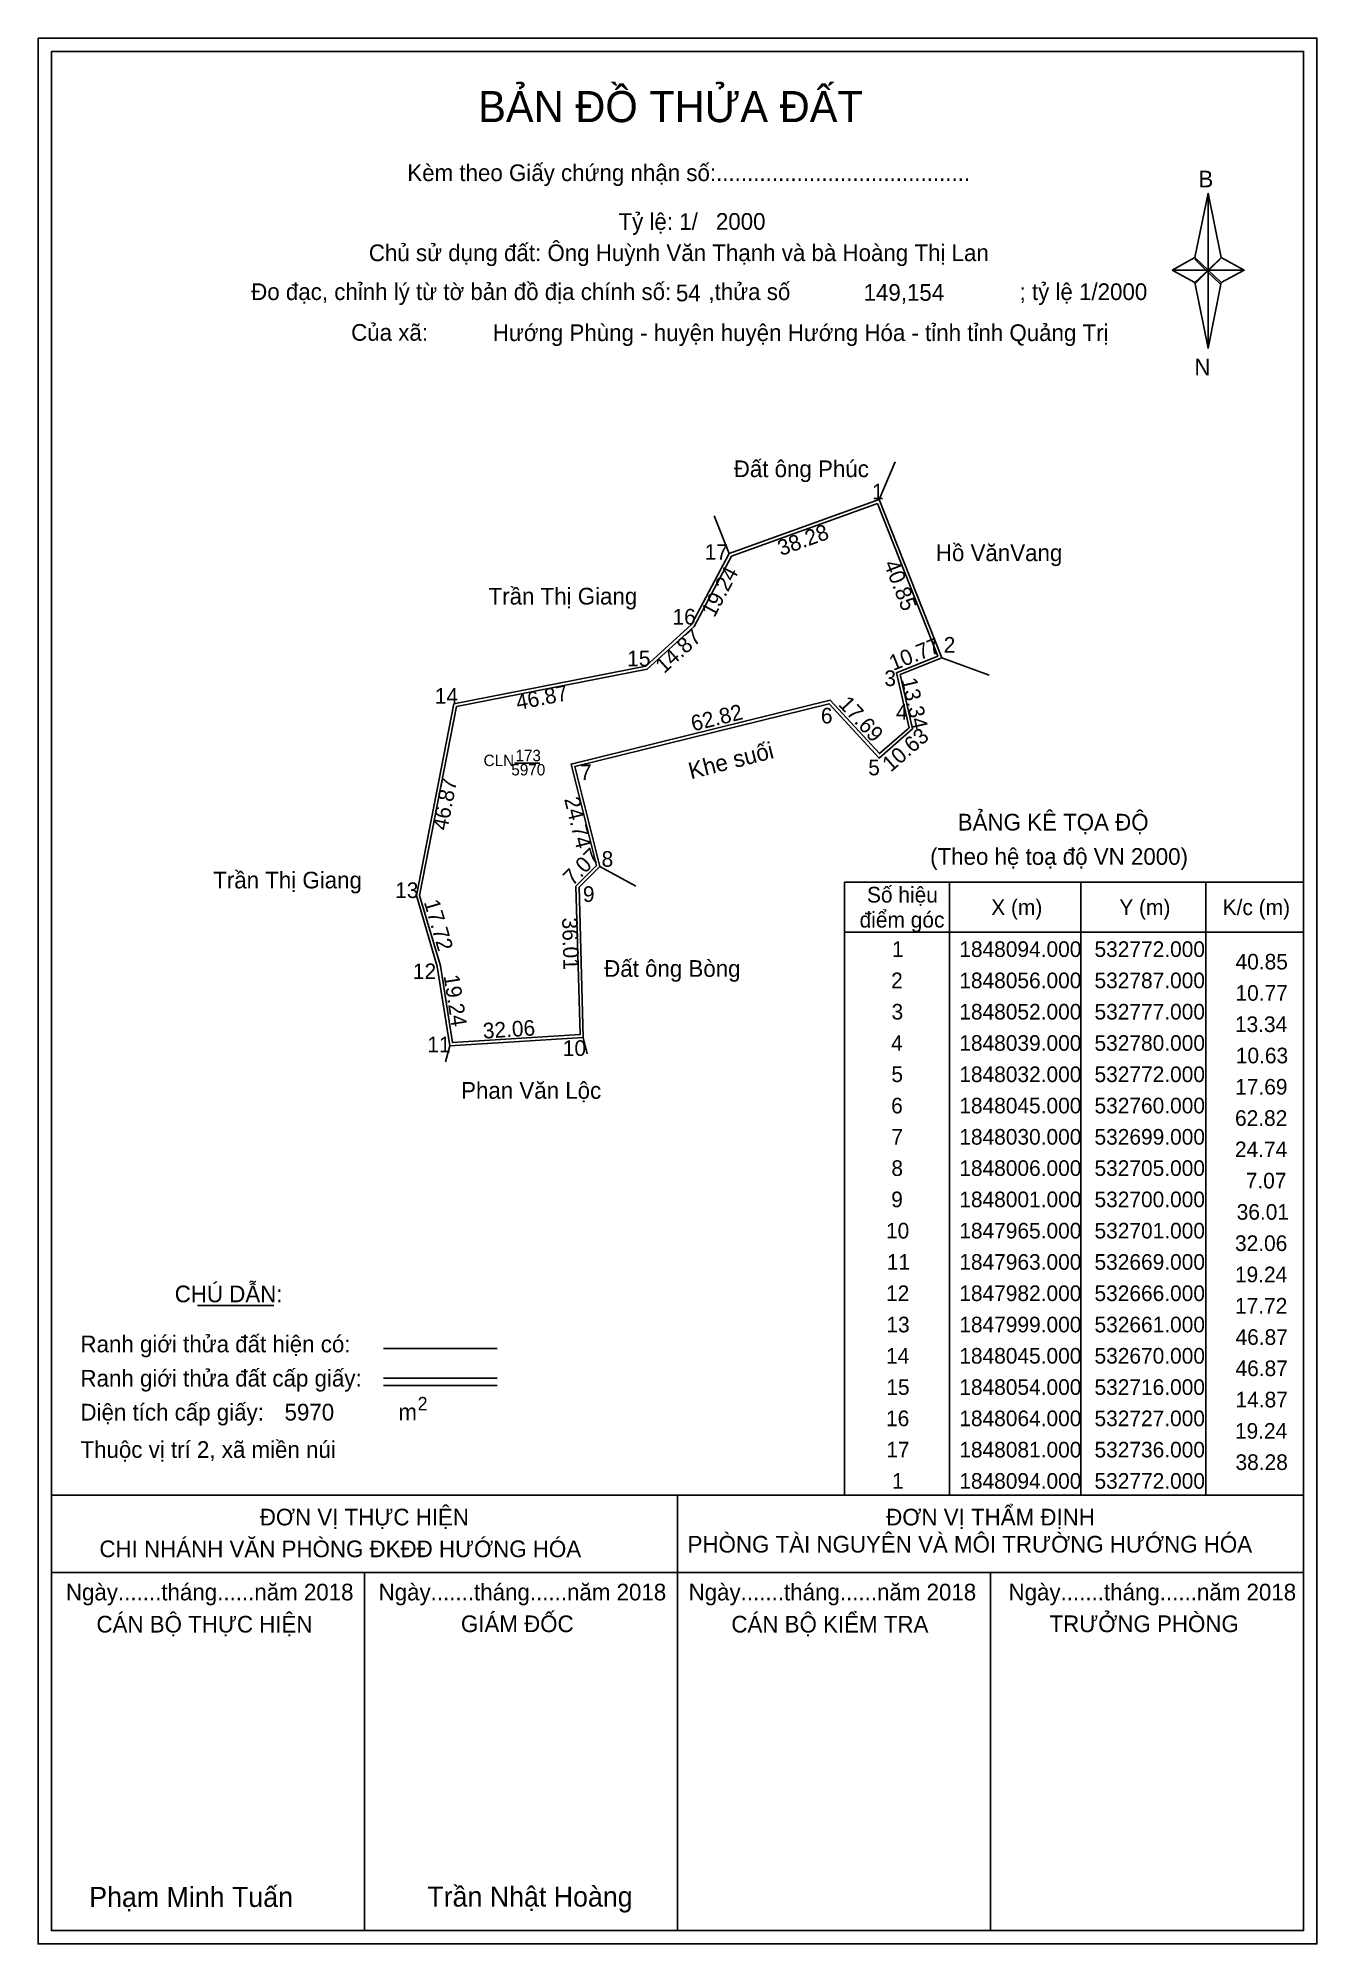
# Model space of a CAD drawing. Extents: x 530821 to 533321, y 1847671 to 1848254.
# Drawn here: x 532570.3 to 532877, y 1847747.7 to 1848204.6 of the extents above; entities that cross this region are included whole.
import ezdxf

# ---------------------------------------------------------------- set-up
doc = ezdxf.new("R2010")
doc.units = 0
for name, color, linetype in [('Level 1', 7, 'Continuous'), ('Level 11', 7, 'Continuous'), ('Level 2', 7, 'Continuous'), ('Level 6', 7, 'Continuous'), ('Level 63', 7, 'Continuous')]:
    doc.layers.add(name, color=color, linetype=linetype)

msp = doc.modelspace()

# ---------------------------------------------------------------- texts
at = {"layer": 'Level 1'}
for s, height, p in [('BẢN ĐỒ THỬA ĐẤT', 7.4651, (532675.8, 1848184.45)), ('Kèm theo Giấy chứng nhận số:.........................................', 4, (532658.81, 1848170.32)), ('B', 4, (532848.55, 1848168.82)), ('Chủ sử dụng đất: Ông Huỳnh Văn Thạnh và bà Hoàng Thị Lan', 4, (532649.58, 1848151.13)), ('Đo đạc, chỉnh lý từ tờ bản đồ địa chính số:      ,thửa số                                     ; tỷ lệ 1/2000', 4, (532621.36, 1848141.8)), ('Của xã:', 4, (532645.34, 1848132.04)), ('N', 4, (532847.59, 1848123.75)), ('BẢNG KÊ TỌA ĐỘ', 4, (532790.83, 1848014.62)), ('(Theo hệ toạ độ VN 2000)', 4, (532784.2, 1848006.39)), ('CHÚ DẪN:', 4, (532603.02, 1847901.51)), ('Ranh giới thửa đất hiện có:', 4, (532580.41, 1847889.51)), ('Ranh giới thửa đất cấp giấy:', 4, (532580.41, 1847881.29)), ('Diện tích cấp giấy:', 4, (532580.41, 1847873.16)), ('2', 3.2, (532661.29, 1847875.61)), ('m', 4, (532656.66, 1847873.19)), ('Thuộc vị trí 2, xã miền núi', 4, (532580.41, 1847864.2)), ('ĐƠN VỊ THỰC HIỆN', 4, (532623.43, 1847848.01)), ('ĐƠN VỊ THẨM ĐỊNH', 4, (532773.67, 1847848.01)), ('CHI NHÁNH VĂN PHÒNG ĐKĐĐ HƯỚNG HÓA', 4, (532584.96, 1847840.39)), ('PHÒNG TÀI NGUYÊN VÀ MÔI TRƯỜNG HƯỚNG HÓA', 4, (532726.03, 1847841.5)), ('Ngày.......tháng......năm 2018', 4, (532576.92, 1847830.03)), ('Ngày.......tháng......năm 2018', 4, (532651.92, 1847830.03)), ('Ngày.......tháng......năm 2018', 4, (532726.27, 1847830.03)), ('Ngày.......tháng......năm 2018', 4, (532803.01, 1847830.03)), ('CÁN BỘ THỰC HIỆN', 4, (532584.25, 1847822.33)), ('GIÁM ĐỐC', 4, (532671.66, 1847822.42)), ('CÁN BỘ KIỂM TRA', 4, (532736.53, 1847822.33)), ('TRƯỞNG PHÒNG', 4, (532812.83, 1847822.42)), ('Phạm Minh Tuấn', 4.8, (532582.51, 1847756.54)), ('Trần Nhật Hoàng', 4.8, (532663.61, 1847756.62))]:
    msp.add_text(s, height=height, dxfattribs=at).set_placement(p)
at = {"layer": 'Level 11'}
msp.add_text('Tỷ lệ: 1/', height=4, dxfattribs=at).set_placement((532709.46, 1848158.62))
at = {"layer": 'Level 2'}
for s, height, p in [('Đất ông Phúc', 4, (532737.1, 1848099.34)), (' 1', 3.75, (532768.88, 1848094)), (' 17', 3.75, (532728.73, 1848079.52)), ('Hồ VănVang', 4, (532785.58, 1848079.2)), ('Trần Thị Giang', 4, (532678.29, 1848068.8)), (' 16', 3.75, (532721.02, 1848064)), (' 2', 3.75, (532786.07, 1848057.26)), (' 15', 3.75, (532710.15, 1848054)), (' 3', 3.75, (532771.84, 1848049.26)), (' 14', 3.75, (532664, 1848045)), (' 6', 3.75, (532756.62, 1848040.29)), (' 4', 3.75, (532774.63, 1848041.17)), ('CLN', 2.734, (532677.1, 1848030.06)), ('173', 2.734, (532684.74, 1848031.23)), ('5970', 2.734, (532683.76, 1848027.83)), (' 7', 3.75, (532698.82, 1848026.7)), (' 5', 3.75, (532767.97, 1848027.85)), (' 8', 3.75, (532704.01, 1848005.92)), ('Trần Thị Giang', 4, (532612.25, 1848000.73)), (' 13', 3.75, (532654.5, 1847998.43)), (' 9', 3.75, (532699.53, 1847997.49)), (' 12', 3.75, (532658.75, 1847978.98)), ('Đất ông Bòng', 4, (532706.02, 1847979.54)), (' 11', 3.75, (532662.22, 1847961.45)), (' 10', 3.75, (532694.71, 1847960.57)), ('Phan Văn Lộc', 4, (532671.71, 1847950.3))]:
    msp.add_text(s, height=height, dxfattribs=at).set_placement(p)
for s, height, rotation, p in [('38.28', 3.75, 19.8552, (532748.44, 1848080.4)), ('40.85', 3.75, 291.541, (532773.03, 1848078.59)), ('19.24', 3.75, 62.1027, (532732.45, 1848065.49)), ('14.87', 3.75, 42.2737, (532720.39, 1848052.08)), ('10.77', 3.75, 21.8014, (532775.31, 1848052.84)), ('13.34', 3.75, 282.9946, (532777.27, 1848050.82)), ('46.87', 3.75, 11.0702, (532685.26, 1848043.48)), ('17.69', 3.75, 312.7094, (532762.03, 1848044.72)), ('62.82', 3.75, 13.815, (532727.37, 1848038.37)), ('10.63', 3.75, 41.1859, (532774.77, 1848028.47)), ('Khe suối', 4, 14.362, (532726.83, 1848026.88)), ('46.87', 3.75, 78.9298, (532668.39, 1848014.47)), ('24.74', 3.75, 284.0362, (532696.4, 1848022.17)), ('7.07', 3.75, 45, (532698.43, 1848001.19)), ('17.72', 3.75, 286.3895, (532662.74, 1847997.47)), ('36.01', 3.75, 271.5911, (532695.93, 1847993.71)), ('19.24', 3.75, 278.9726, (532667.49, 1847979.78)), ('32.06', 3.75, 3.5763, (532677.04, 1847964.71))]:
    msp.add_text(s, height=height, rotation=rotation, dxfattribs=at).set_placement(p)
at = {"layer": 'Level 6'}
for s, p in [('2000', (532732.82, 1848158.65)), ('54', (532723.23, 1848141.5)), ('149,154', (532768.24, 1848141.63)), (' Hướng Phùng - huyện huyện Hướng Hóa - tỉnh tỉnh Quảng Trị', (532677.83, 1848131.97)), ('5970', (532629.36, 1847873.17))]:
    msp.add_text(s, height=4, dxfattribs=at).set_placement(p)
at = {"layer": 'Level 63'}
for s, p in [('Số hiệu', (532769.06, 1847997.35)), ('X (m)', (532798.86, 1847994.35)), ('Y (m)', (532829.58, 1847994.35)), ('K/c (m)', (532854.37, 1847994.35)), ('điểm góc', (532767.29, 1847991.35)), (' 1', (532773.66, 1847984.3)), ('1848094.000', (532791.2, 1847984.3)), ('532772.000', (532823.63, 1847984.3)), ('40.85', (532857.46, 1847981.3)), (' 2', (532773.46, 1847976.8)), ('1848056.000', (532791.2, 1847976.8)), ('532787.000', (532823.63, 1847976.8)), ('10.77', (532857.45, 1847973.8)), (' 3', (532773.56, 1847969.3)), ('1848052.000', (532791.2, 1847969.3)), ('532777.000', (532823.63, 1847969.3)), ('13.34', (532857.31, 1847966.3)), (' 4', (532773.45, 1847961.8)), ('1848039.000', (532791.2, 1847961.8)), ('532780.000', (532823.63, 1847961.8)), ('10.63', (532857.52, 1847958.8)), (' 5', (532773.52, 1847954.3)), ('1848032.000', (532791.2, 1847954.3)), ('532772.000', (532823.63, 1847954.3)), ('17.69', (532857.37, 1847951.3)), (' 6', (532773.46, 1847946.8)), ('1848045.000', (532791.2, 1847946.8)), ('532760.000', (532823.63, 1847946.8)), ('62.82', (532857.33, 1847943.8)), (' 7', (532773.52, 1847939.3)), ('1848030.000', (532791.2, 1847939.3)), ('532699.000', (532823.63, 1847939.3)), ('24.74', (532857.31, 1847936.3)), (' 8', (532773.52, 1847931.8)), ('1848006.000', (532791.2, 1847931.8)), ('532705.000', (532823.63, 1847931.8)), ('7.07', (532859.91, 1847928.8)), (' 9', (532773.48, 1847924.3)), ('1848001.000', (532791.2, 1847924.3)), ('532700.000', (532823.63, 1847924.3)), ('36.01', (532857.73, 1847921.3)), (' 10', (532772.22, 1847916.8)), ('1847965.000', (532791.2, 1847916.8)), ('532701.000', (532823.63, 1847916.8)), ('32.06', (532857.33, 1847913.8)), (' 11', (532772.43, 1847909.3)), ('1847963.000', (532791.2, 1847909.3)), ('532669.000', (532823.63, 1847909.3)), ('19.24', (532857.31, 1847906.3)), (' 12', (532772.23, 1847901.8)), ('1847982.000', (532791.2, 1847901.8)), ('532666.000', (532823.63, 1847901.8)), ('17.72', (532857.33, 1847898.8)), (' 13', (532772.32, 1847894.3)), ('1847999.000', (532791.2, 1847894.3)), ('532661.000', (532823.63, 1847894.3)), ('46.87', (532857.45, 1847891.3)), (' 14', (532772.22, 1847886.8)), ('1848045.000', (532791.2, 1847886.8)), ('532670.000', (532823.63, 1847886.8)), ('46.87', (532857.45, 1847883.8)), (' 15', (532772.3, 1847879.3)), ('1848054.000', (532791.2, 1847879.3)), ('532716.000', (532823.63, 1847879.3)), ('14.87', (532857.45, 1847876.3)), (' 16', (532772.23, 1847871.8)), ('1848064.000', (532791.2, 1847871.8)), ('532727.000', (532823.63, 1847871.8)), ('19.24', (532857.31, 1847868.8)), (' 17', (532772.29, 1847864.3)), ('1848081.000', (532791.2, 1847864.3)), ('532736.000', (532823.63, 1847864.3)), ('38.28', (532857.45, 1847861.3)), (' 1', (532773.66, 1847856.8)), ('1848094.000', (532791.2, 1847856.8)), ('532772.000', (532823.63, 1847856.8))]:
    msp.add_text(s, height=3.75, dxfattribs=at).set_placement(p)

# ---------------------------------------------------------------- linework, layer by layer
at = {"layer": 'Level 1'}
for p, q in [((532573.46, 1848201.4), (532573.46, 1848201.4)), ((532847.73, 1848151.99), (532850.88, 1848167.41)), ((532850.88, 1848167.41), (532850.88, 1848148.97)), ((532850.88, 1848167.41), (532854.03, 1848151.99)), ((532842.22, 1848148.97), (532847.73, 1848151.99)), ((532847.73, 1848151.99), (532850.88, 1848148.97)), ((532850.64, 1848148.62), (532847.73, 1848151.64)), ((532853.79, 1848151.64), (532850.64, 1848148.62)), ((532850.64, 1848148.62), (532853.79, 1848151.64)), ((532854.03, 1848151.99), (532850.88, 1848148.97)), ((532850.88, 1848148.97), (532847.73, 1848146.03)), ((532850.64, 1848148.62), (532847.73, 1848145.68)), ((532847.73, 1848145.68), (532850.64, 1848148.62)), ((532853.79, 1848145.68), (532850.64, 1848148.62)), ((532850.88, 1848148.97), (532850.88, 1848130.25)), ((532850.88, 1848148.97), (532859.54, 1848148.97)), ((532850.88, 1848148.97), (532854.03, 1848146.03)), ((532854.03, 1848146.03), (532859.54, 1848148.97)), ((532847.73, 1848146.03), (532850.88, 1848130.25)), ((532854.03, 1848146.03), (532850.88, 1848130.25)), ((532608.52, 1847900.7), (532626.77, 1847900.7)), ((532653.11, 1847890.46), (532680.33, 1847890.46)), ((532653.11, 1847883.34), (532680.33, 1847883.34)), ((532653.11, 1847881.59), (532680.33, 1847881.59)), ((532744.38, 1847855.23), (532573.45, 1847855.23)), ((532873.77, 1847855.23), (532706.02, 1847855.23)), ((532723.61, 1847750.88), (532723.61, 1847855.23)), ((532873.77, 1847836.75), (532573.45, 1847836.75)), ((532648.53, 1847750.88), (532648.53, 1847836.75)), ((532798.69, 1847750.88), (532798.69, 1847836.75))]:
    msp.add_line(p, q, dxfattribs=at)
for points in [[(532847.73, 1848151.99), (532850.88, 1848167.41), (532850.88, 1848148.97)], [(532850.88, 1848148.97), (532854.03, 1848151.99), (532859.54, 1848148.97)], [(532842.22, 1848148.97), (532847.73, 1848146.03), (532850.88, 1848148.97)], [(532850.88, 1848148.97), (532850.88, 1848130.25), (532854.03, 1848146.03)]]:
    msp.add_lwpolyline(points, close=True, dxfattribs=at)
at = {"layer": 'Level 2'}
for p, q in [((532772, 1848094), (532775.82, 1848103.04)), ((532736, 1848081), (532732.41, 1848090.07)), ((532787, 1848056), (532798.37, 1848051.85)), ((532684.54, 1848030.73), (532690.6, 1848030.73)), ((532705, 1848006), (532713.6, 1848001.29)), ((532701, 1847965), (532701.98, 1847961.05)), ((532669, 1847963), (532668, 1847959.17))]:
    msp.add_line(p, q, dxfattribs=at)
for points in [[(532669, 1847963), (532701, 1847965), (532700, 1848001), (532705, 1848006), (532699, 1848030), (532760, 1848045), (532772, 1848032), (532780, 1848039), (532777, 1848052), (532787, 1848056), (532772, 1848094), (532736, 1848081), (532727, 1848064), (532716, 1848054), (532670, 1848045), (532661, 1847999), (532666, 1847982)], [(532771.57, 1848093.05), (532786.03, 1848056.42), (532776.12, 1848052.46), (532779.17, 1848039.27), (532772.06, 1848033.05), (532760.25, 1848045.83), (532698.09, 1848030.55), (532704.17, 1848006.23), (532699.24, 1848001.3), (532700.23, 1847965.7), (532669.63, 1847963.79), (532666.73, 1847982.16), (532661.77, 1847999.04), (532670.64, 1848044.36), (532716.35, 1848053.3), (532727.6, 1848063.53), (532736.53, 1848080.39)]]:
    msp.add_lwpolyline(points, close=True, dxfattribs=at)
at = {"layer": 'Level 63'}
for p, q in [((532788.87, 1848002.23), (532788.87, 1847855.23)), ((532820.37, 1848002.23), (532820.37, 1847855.23)), ((532850.37, 1848002.23), (532850.37, 1847855.23)), ((532763.67, 1847990.23), (532873.77, 1847990.23))]:
    msp.add_line(p, q, dxfattribs=at)
for points in [[(532570.25, 1848204.6), (532876.97, 1848204.6), (532876.97, 1847747.68), (532570.25, 1847747.68)], [(532573.45, 1848201.4), (532873.77, 1848201.4), (532873.77, 1847750.88), (532573.45, 1847750.88)], [(532763.67, 1848002.23), (532873.77, 1848002.23), (532873.77, 1847855.23), (532763.67, 1847855.23)]]:
    msp.add_lwpolyline(points, close=True, dxfattribs=at)

msp.set_redraw_order([(e.dxf.handle, doc.entitydb.next_handle()) for e in msp.query("TEXT MTEXT ATTDEF DIMENSION ARC_DIMENSION")])  # texts and dimensions are drawn at this point

doc.saveas('drawing.dxf')
